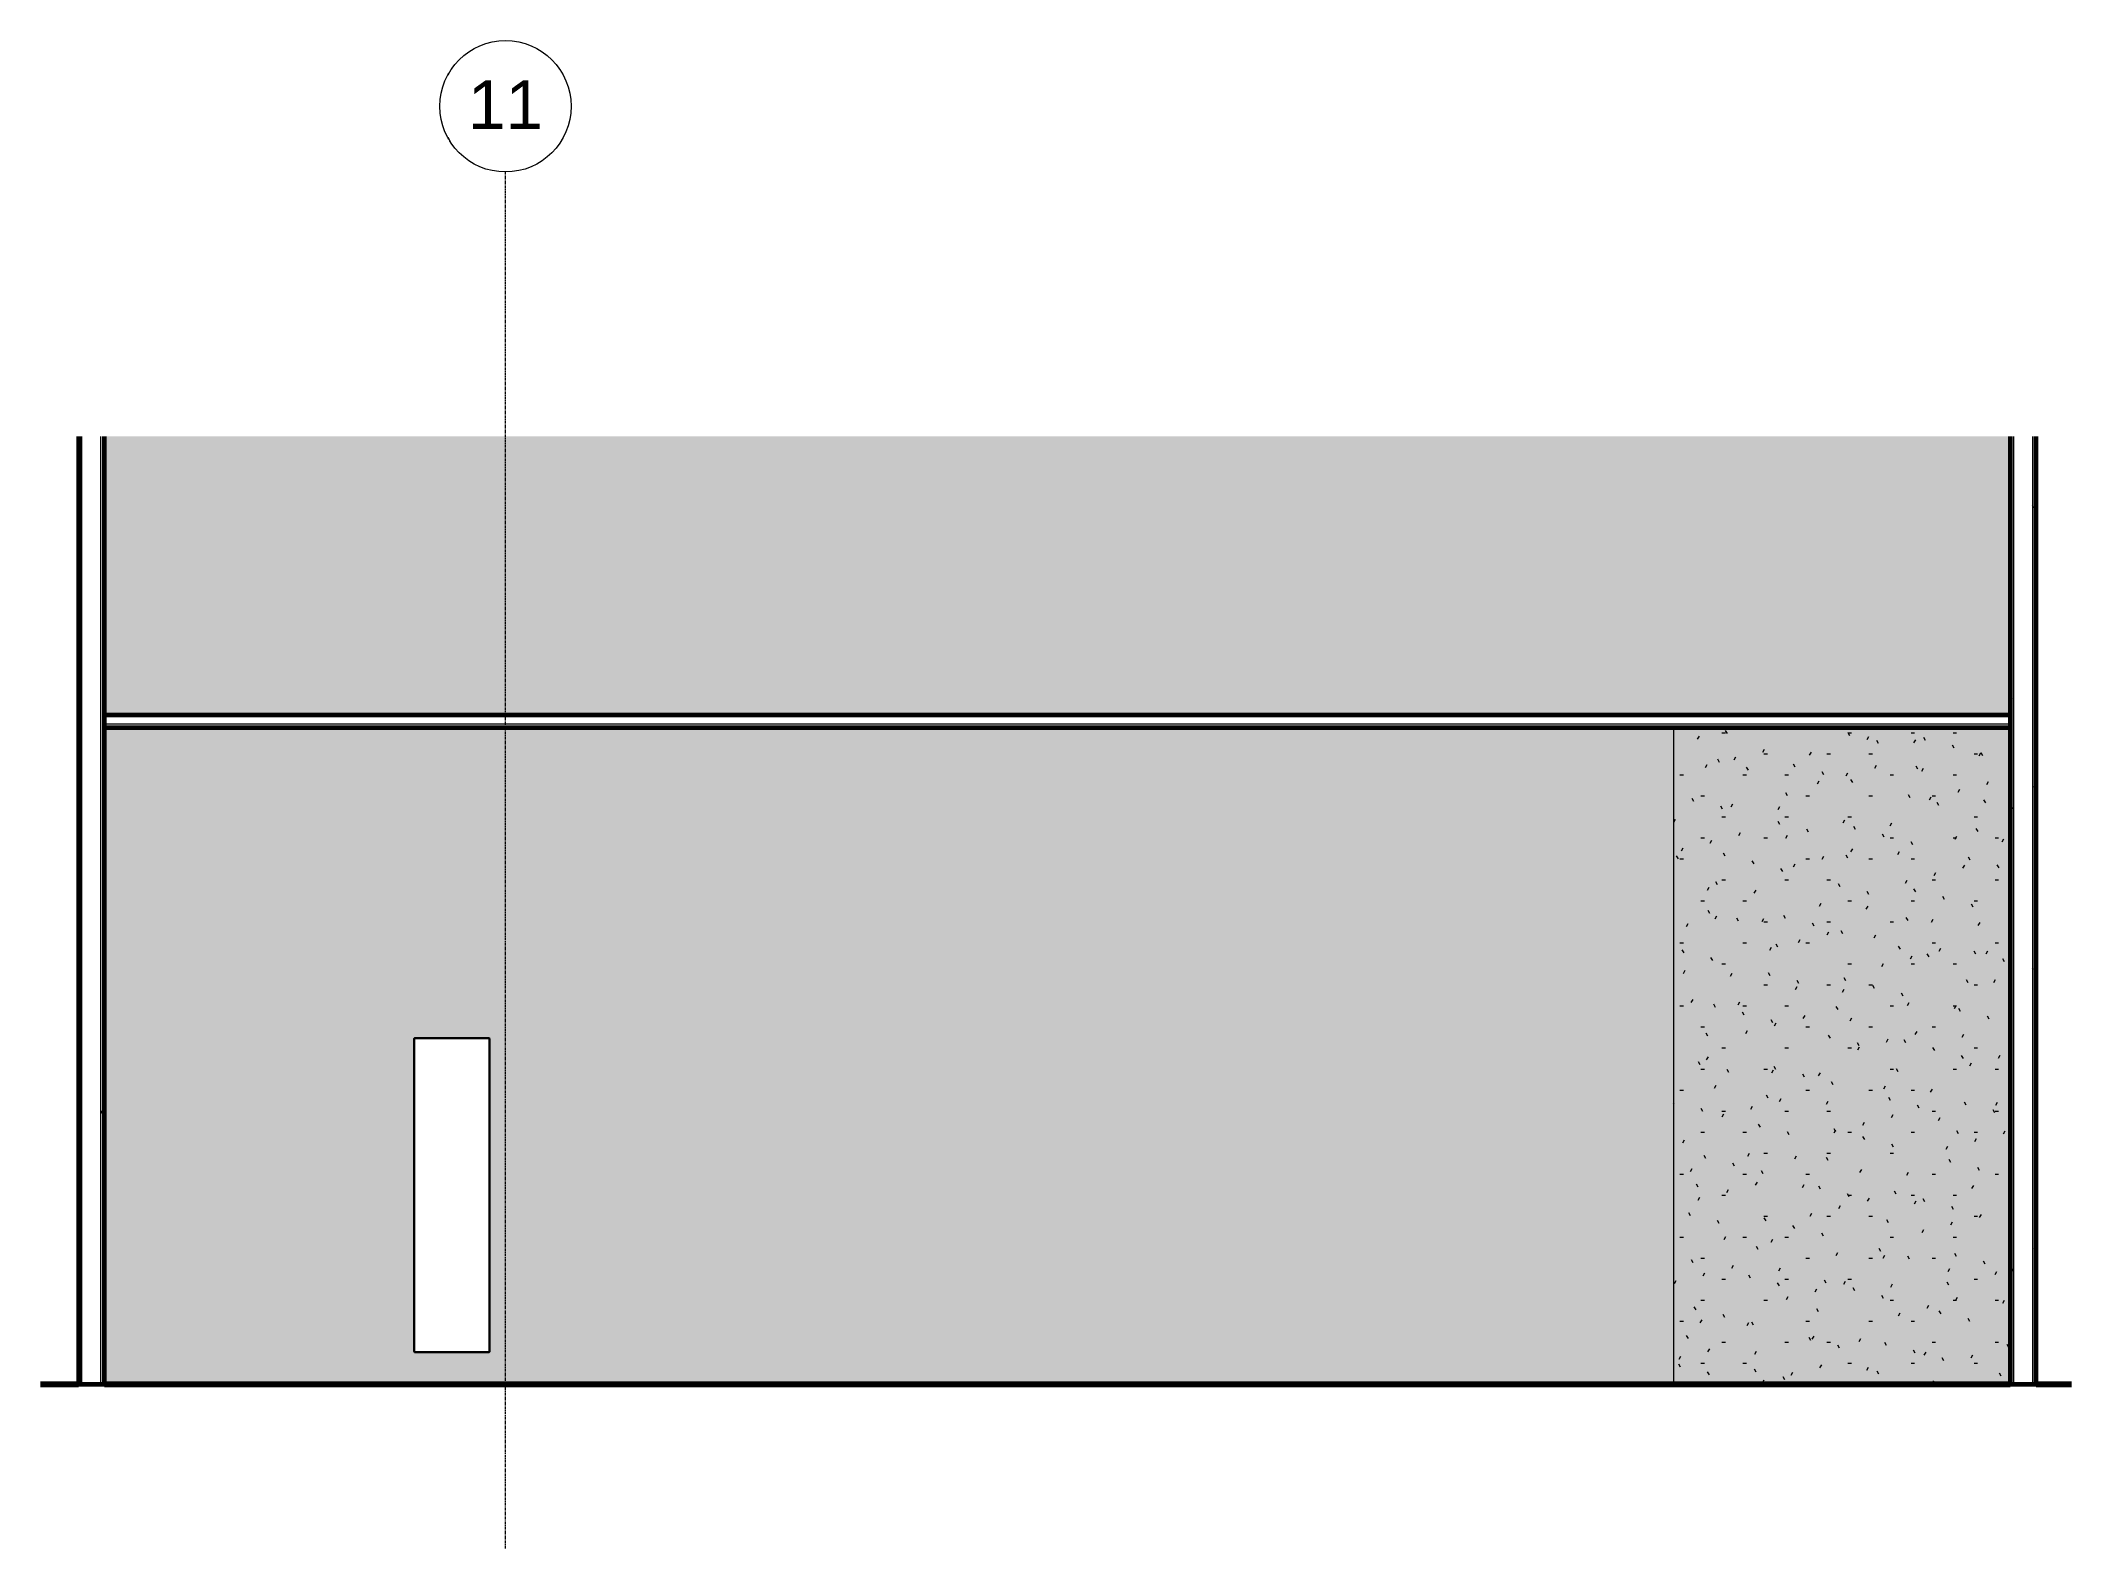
# Model space of a CAD drawing. Header units: inches. Extents: x -1667 to 6650, y -30 to 273.
# Drawn here: x 1541.4 to 1912.5, y -30 to 245.6 of the extents above; entities that cross this region are included whole.
import ezdxf

# ---------------------------------------------------------------- set-up
doc = ezdxf.new("R2010")
doc.units = ezdxf.units.IN
doc.header["$MEASUREMENT"] = 0
doc.linetypes.add('Grid Line 1_2_', pattern=[0.875, 0.5, -0.125, 0.125, -0.125])
for name, color, linetype, lineweight in [('A-CLNG', 13, 'Continuous', 18), ('A-WALL', 113, 'Continuous', 18), ('A-WALL-PATT', 111, 'Continuous', 18), ('C-TOPO', 7, 'Continuous', 9), ('I-WALL', 2, 'Continuous', 18), ('Q-SPCQ', 91, 'Continuous', 9), ('S-GRID', 1, 'Continuous', 9), ('S-GRID-IDEN', 1, 'Continuous', 9)]:
    doc.layers.add(name, color=color, linetype=linetype, lineweight=lineweight)
doc.styles.add('Arial', font='arial.ttf', dxfattribs={"height": 8.851796})
pattern_1 = [(0, (-2283.209, 0), (15.36, 3.84), [0.634, -10.886, 0.634, -10.886, -61.44]), (0, (-2283.209, 0), (15.36, 3.84), [-23.04, 0.634, -22.406, 0.634, -10.886, -26.88]), (0, (-2283.209, 0), (15.36, 3.84), [-57.6, 0.634, -7.046, 0.634, -18.566]), (120, (-2277.449, 1.92), (-11.0055376, 11.3821502), [0.634, -10.886, 0.634, -10.886, -61.44]), (120, (-2277.449, 1.92), (-11.0055376, 11.3821502), [-23.04, 0.634, -22.406, 0.634, -10.886, -26.88]), (120, (-2277.449, 1.92), (-11.0055376, 11.3821502), [-57.6, 0.634, -7.046, 0.634, -18.566]), (240, (-2275.529, 9.6), (-4.3544624, -15.2221502), [0.634, -10.886, 0.634, -10.886, -61.44]), (240, (-2275.529, 9.6), (-4.3544624, -15.2221502), [-23.04, 0.634, -22.406, 0.634, -10.886, -26.88]), (240, (-2275.529, 9.6), (-4.3544624, -15.2221502), [-57.6, 0.634, -7.046, 0.634, -18.566])]

# ---------------------------------------------------------------- blocks, each defined once
blk = doc.blocks.new('Grid - Grid Head - Circle-50561-WareHouse Office - South Elevation')
at = {"layer": 'S-GRID-IDEN', "color": 7}
blk.add_circle((-1040.31, 233.55), 12, dxfattribs=at)
blk = doc.blocks.new('Open Source Metal Building_Exterior_rvt-8-WareHouse Office - South Elevation')
at = {"layer": 'C-TOPO', "color": 10, "lineweight": 80}
for p, q in [((-1125.26, 0), (-1118.36, 0)), ((-1113.61, 0), (-765.36, 0)), ((-760.61, 0), (-754.16, 0))]:
    blk.add_line(p, q, dxfattribs=at)
at = {"layer": 'C-TOPO'}
for p, q in [((-1125.26, 0), (-1118.36, 0)), ((-1113.61, 0), (-765.36, 0)), ((-760.61, 0), (-754.16, 0))]:
    blk.add_line(p, q, dxfattribs=at)
at = {"layer": 'S-GRID', "linetype": 'Grid Line 1_2_'}
blk.add_line((-1040.31, -30), (-1040.31, 221.55), dxfattribs=at)
at = {"layer": 'S-GRID-IDEN', "insert": (-1040.31, 238.27), "char_height": 8.852, "width": 16.416, "attachment_point": 2, "line_spacing_factor": 0.938532, "style": 'Arial', "bg_fill": 3, "box_fill_scale": 1.25, "bg_fill_color": 0, "bg_fill_transparency": 0}
blk.add_mtext('11', dxfattribs=at)
at = {"color": 130, "lineweight": 5}
blk.add_blockref('Grid - Grid Head - Circle-50561-WareHouse Office - South Elevation', (0, 0), dxfattribs=at)
blk = doc.blocks.new('Dispenser_Disposal-Paper-Frost_Products_LTD_-Recessed-400A - Steel-Stainless-664721-WareHouse Office - South Elevation')
at = {"layer": 'Q-SPCQ', "lineweight": 30}
for p, q in [((-1056.98, 5.96), (-1056.98, 63.16)), ((-1056.91, 63.24), (-1043.31, 63.24)), ((-1043.23, 63.16), (-1043.23, 5.96)), ((-1043.31, 5.89), (-1056.91, 5.89))]:
    blk.add_line(p, q, dxfattribs=at)
for centre, start, end in [((-1056.91, 63.16), 90, 180), ((-1043.31, 63.16), 0, 90), ((-1056.91, 5.96), 180, 270), ((-1043.31, 5.96), 270, 0)]:
    blk.add_arc(centre, 0.0768, start, end, dxfattribs=at)

msp = doc.modelspace()

# ---------------------------------------------------------------- hatches: boundary and pattern name
at = {"layer": 'A-WALL-PATT', "lineweight": 9}
h = msp.add_hatch(dxfattribs=at)
h.set_pattern_fill('FP_21', color=256, style=0, pattern_type=2)
h.set_pattern_definition(pattern_1)
h.paths.add_polyline_path([(1548.31, 0), (1548.93, 0), (1548.93, 173.21), (1548.31, 173.21)], flags=0)
h = msp.add_hatch(dxfattribs=at)
h.set_pattern_fill('FP_21', color=256, style=0, pattern_type=2)
h.set_pattern_definition(pattern_1)
h.paths.add_polyline_path([(1552.43, 0), (1553.06, 0), (1553.06, 173.21), (1552.43, 173.21)], flags=0)
h = msp.add_hatch(dxfattribs=at)
h.set_pattern_fill('FP_20', color=256, style=0, pattern_type=2)
h.set_pattern_definition(pattern_1)
h.paths.add_polyline_path([(1726.96, 0), (1901.31, 0), (1901.31, 120), (1553.06, 120), (1553.06, 0), (1623.43, 0)], flags=0)
h.paths.add_polyline_path([(1609.76, 5.89), (1609.72, 5.9), (1609.68, 5.96), (1609.68, 63.16), (1609.76, 63.24), (1623.36, 63.24), (1623.43, 63.16), (1623.43, 5.96), (1623.36, 5.89), (1615.43, 5.89)], flags=0)
h.paths.add_polyline_path([(1582.4, 122.25), (1901.31, 122.25), (1901.31, 173.21), (1553.06, 173.21), (1553.06, 122.25)], flags=0)
h = msp.add_hatch(dxfattribs=at)
h.set_pattern_fill('FP_21', color=256, style=0, pattern_type=2)
h.set_pattern_definition(pattern_1)
h.paths.add_polyline_path([(1901.31, 0), (1901.93, 0), (1901.93, 173.21), (1901.31, 173.21)], flags=0)
h = msp.add_hatch(dxfattribs=at)
h.set_pattern_fill('FP_21', color=256, style=0, pattern_type=2)
h.set_pattern_definition(pattern_1)
h.paths.add_polyline_path([(1905.43, 0), (1906.06, 0), (1906.06, 173.21), (1905.43, 173.21)], flags=0)
h = msp.add_hatch(dxfattribs=at)
h.set_pattern_fill('FP_20', color=256, style=0, pattern_type=2)
h.set_pattern_definition(pattern_1)
h.paths.add_polyline_path([(1901.31, 0), (1901.31, 120), (1839.81, 120), (1839.81, 0)], flags=0)

# ---------------------------------------------------------------- linework, layer by layer
at = {"layer": 'A-CLNG', "lineweight": 60}
for p, q in [((1901.31, 122.25), (1553.06, 122.25)), ((1553.06, 120), (1901.31, 120))]:
    msp.add_line(p, q, dxfattribs=at)
at = {"layer": 'A-CLNG'}
msp.add_line((1901.31, 120.62), (1553.06, 120.62), dxfattribs=at)
at = {"layer": 'A-WALL'}
for p, q in [((1548.93, 0), (1548.93, 173.21)), ((1552.43, 0), (1552.43, 173.21)), ((1901.93, 173.21), (1901.93, 0)), ((1905.43, 173.21), (1905.43, 0))]:
    msp.add_line(p, q, dxfattribs=at)
at = {"layer": 'I-WALL', "lineweight": 60}
for p, q in [((1548.31, 173.21), (1548.31, 0)), ((1553.06, 0), (1553.06, 173.21)), ((1901.31, 173.21), (1901.31, 0)), ((1906.06, 0), (1906.06, 173.21)), ((1548.31, 0), (1553.06, 0)), ((1901.31, 0), (1906.06, 0))]:
    msp.add_line(p, q, dxfattribs=at)
at = {"layer": 'I-WALL'}
msp.add_line((1839.81, 120), (1839.81, 0), dxfattribs=at)

# ---------------------------------------------------------------- block references
at = {"layer": 'Q-SPCQ'}
msp.add_blockref('Dispenser_Disposal-Paper-Frost_Products_LTD_-Recessed-400A - Steel-Stainless-664721-WareHouse Office - South Elevation', (2666.67, 0), dxfattribs=at)

# ---------------------------------------------------------------- next in the draw order: block references
at = {"color": 90, "lineweight": 5}
msp.add_blockref('Open Source Metal Building_Exterior_rvt-8-WareHouse Office - South Elevation', (2666.67, 0), dxfattribs=at)

doc.saveas('drawing.dxf')
